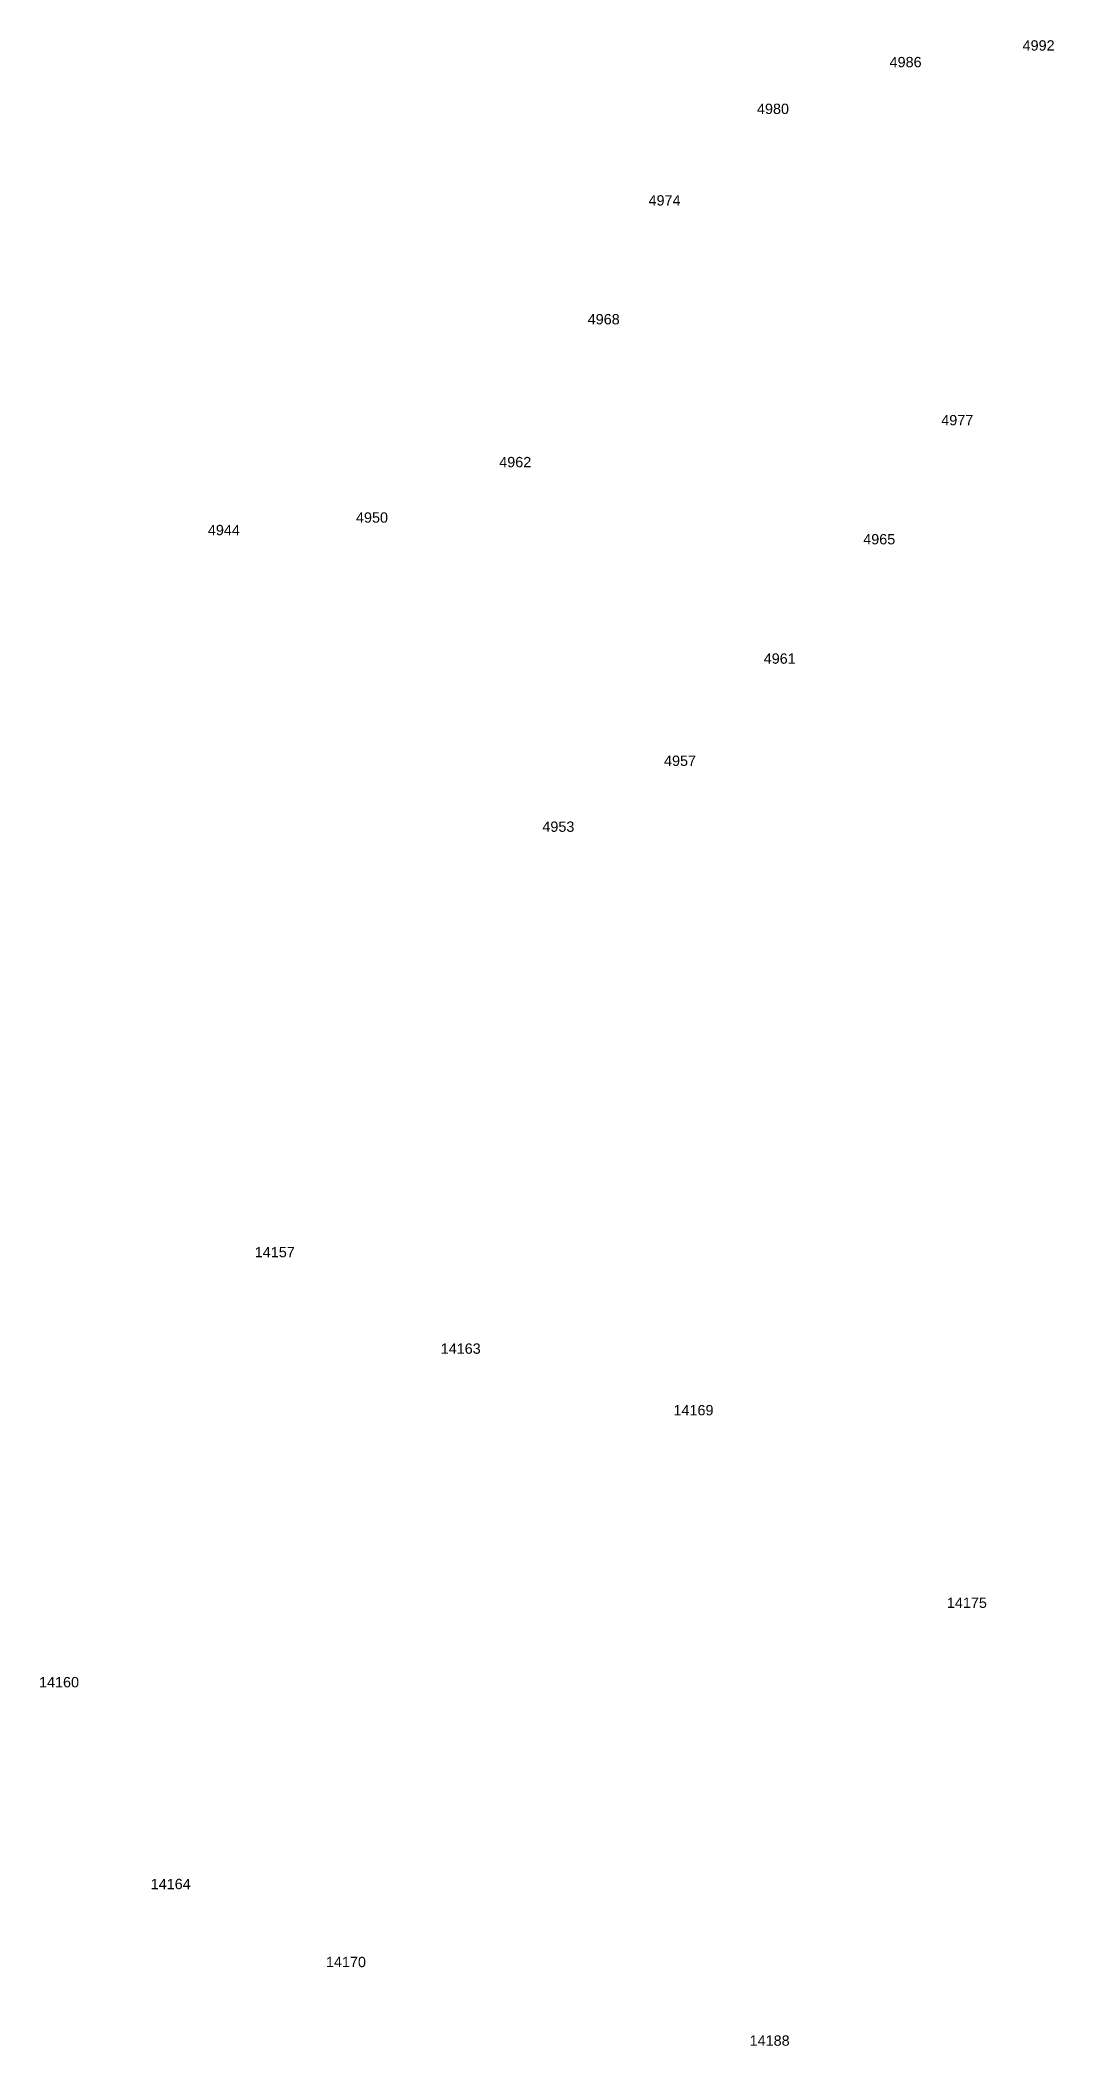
# Model space of a CAD drawing. Header units: feet. Extents: x 865220 to 2781189, y -2240498 to 970979.
# Drawn here: x 2774911 to 2775403, y 964188 to 965161 of the extents above; entities that cross this region are included whole.
import ezdxf

# ---------------------------------------------------------------- set-up
doc = ezdxf.new("R2010")
doc.units = ezdxf.units.FT
doc.header["$LTSCALE"] = 0.015
doc.header["$MEASUREMENT"] = 0
doc.layers.add('NOTES', color=7, linetype='Continuous')
doc.layers.add('Scott County Addresses', color=7, linetype='Continuous')
doc.styles.add('Dimensions 100', font='arial.ttf')

# ---------------------------------------------------------------- blocks, each defined once
blk = doc.blocks.new('ACMAP_ANN_TEMPLATE_Scott County Address')
at = {"layer": 'Scott County Addresses', "style": 'Dimensions 100'}
blk.add_attdef('ScottCountyAddress', (0, 0), '', height=50, dxfattribs=at)

msp = doc.modelspace()

# ---------------------------------------------------------------- hatches: boundary and pattern name
at = {"layer": 'NOTES', "lineweight": 5, "ltscale": 50}
h = msp.add_hatch(dxfattribs=at)
h.set_pattern_fill('ANSI31', color=1, scale=200)
h.set_pattern_definition([(45, (-77373.197, -38338.257), (-17.67766953, 17.67766953), [])])
edge = h.paths.add_edge_path()
edge.add_arc((-36684104.38, 974184.53), 39453460.34, 359.97783818, 359.978155463)
edge.add_line((2769353.09, 959142.54), (2769353.09, 959142.54))
edge.add_line((2769353.09, 959142.54), (2769353.17, 959362.51))
edge.add_line((2769353.17, 959362.51), (2770280.19, 959367.35))
edge.add_line((2770280.19, 959367.35), (2770301.15, 958927.51))
edge.add_line((2770301.15, 958927.51), (2770012.89, 958926))
edge.add_line((2770012.89, 958926), (2769897.9, 958925.4))
edge.add_line((2769897.9, 958925.4), (2769552.95, 958923.9))
edge.add_line((2769552.95, 958923.9), (2769353.01, 958924.06))

# ---------------------------------------------------------------- block references
at = {"layer": 'Scott County Addresses', "lineweight": 5, "xscale": 0.1, "yscale": 0.1, "zscale": 0.1}
for p, values in [((2775387.83, 965156.06), {'ScottCountyAddress': '4992'}), ((2775323.32, 965147.98), {'ScottCountyAddress': '4986'}), ((2775258.99, 965125.31), {'ScottCountyAddress': '4980'}), ((2775206.39, 965080.89), {'ScottCountyAddress': '4974'}), ((2775176.88, 965023.22), {'ScottCountyAddress': '4968'}), ((2775348.38, 964974.26), {'ScottCountyAddress': '4977'}), ((2775133.96, 964953.91), {'ScottCountyAddress': '4962'}), ((2775064.47, 964927.01), {'ScottCountyAddress': '4950'}), ((2774992.64, 964920.92), {'ScottCountyAddress': '4944'}), ((2775310.53, 964916.48), {'ScottCountyAddress': '4965'}), ((2775262.26, 964858.57), {'ScottCountyAddress': '4961'}), ((2775213.89, 964809), {'ScottCountyAddress': '4957'}), ((2775154.88, 964777.02), {'ScottCountyAddress': '4953'}), ((2775015.38, 964570.61), {'ScottCountyAddress': '14157'}), ((2775105.57, 964523.78), {'ScottCountyAddress': '14163'}), ((2775218.48, 964493.9), {'ScottCountyAddress': '14169'}), ((2775351.11, 964400.46), {'ScottCountyAddress': '14175'}), ((2774910.72, 964361.94), {'ScottCountyAddress': '14160'}), ((2774964.9, 964264.01), {'ScottCountyAddress': '14164'}), ((2775049.89, 964226.18), {'ScottCountyAddress': '14170'}), ((2775255.42, 964188.04), {'ScottCountyAddress': '14188'})]:
    msp.add_blockref('ACMAP_ANN_TEMPLATE_Scott County Address', p, dxfattribs=at).add_auto_attribs(values)

doc.saveas('drawing.dxf')
